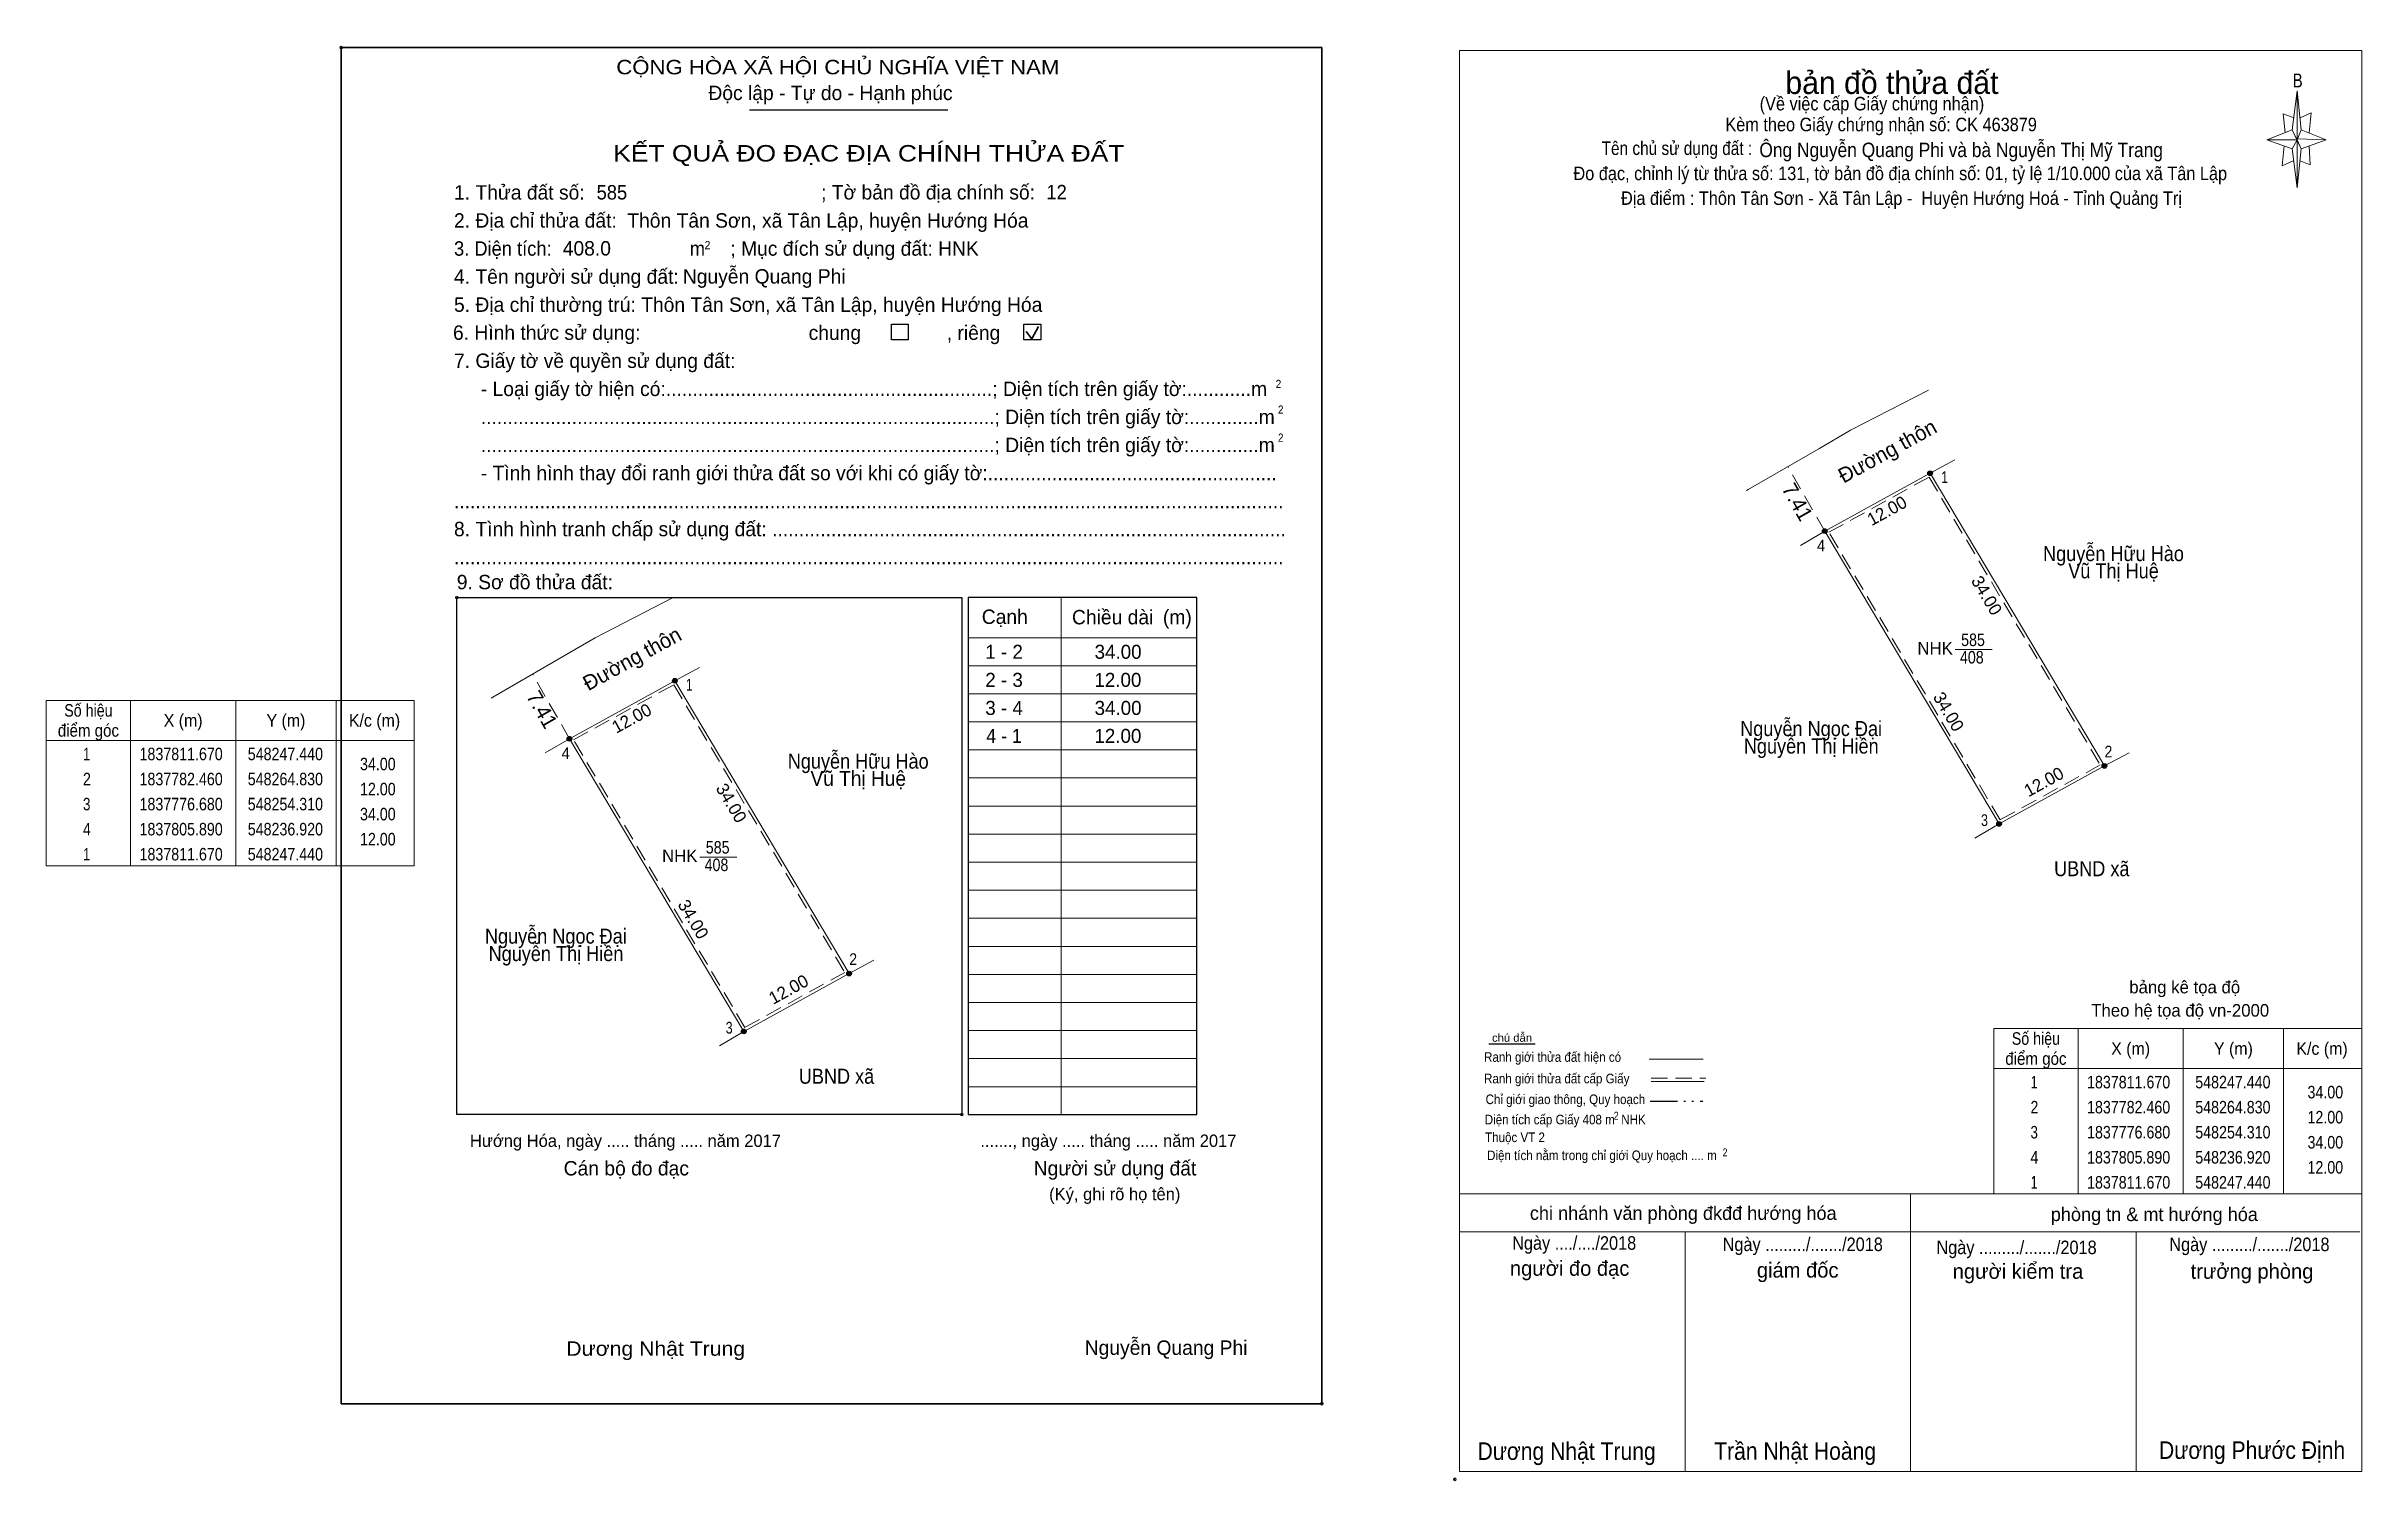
# Model space of a CAD drawing. Header units: metres. Extents: x 548185 to 548856, y 1837732 to 1837878.
# Drawn here: x 548184.7 to 548415.7, y 1837731.9 to 1837875 of the extents above; entities that cross this region are included whole.
import ezdxf
from ezdxf.enums import TextEntityAlignment as Align

# ---------------------------------------------------------------- set-up
doc = ezdxf.new("R2010")
doc.units = ezdxf.units.M
doc.header["$LTSCALE"] = 0.54
doc.header["$PDMODE"] = 32
doc.header["$PDSIZE"] = 0.27
doc.linetypes.add('DASH_DOUBLE_DOT', pattern=[9.2, 5, -1.2, 0.3, -1.2, 0.3, -1.2])
doc.linetypes.add('MEDIUM_DASHED', pattern=[4.5, 3, -1.5])
for name, color, linetype, lineweight in [('1', 7, 'Continuous', 13), ('10', 7, 'Continuous', 13), ('11', 7, 'Continuous', 25), ('2', 7, 'Continuous', 35), ('27', 7, 'Continuous', 13), ('4', 7, 'Continuous', 13), ('50', 7, 'Continuous', 25), ('63', 7, 'Continuous', 13), ('8', 7, 'Continuous', 13)]:
    doc.layers.add(name, color=color, linetype=linetype, lineweight=lineweight)
for name, color, linetype in [('36', 7, 'Continuous'), ('48', 7, 'Continuous'), ('52', 7, 'Continuous'), ('6', 7, 'Continuous'), ('9', 7, 'Continuous')]:
    doc.layers.add(name, color=color, linetype=linetype)

msp = doc.modelspace()

# ---------------------------------------------------------------- texts
at = {"layer": '1'}
for s, height, width, p in [('CỘNG HÒA XÃ HỘI CHỦ NGHĨA VIỆT NAM', 1.437, 1.15, (548241.6, 1837872.18)), ('3. Diện tích:', 1.437, 0.95, (548225.41, 1837854.08)), ('m', 1.437, 0.95, (548248.93, 1837854.08)), ('2', 0.821, 0.95, (548250.41, 1837854.73)), ('2', 0.821, 0.9, (548307.39, 1837840.88)), ('2', 0.821, 0.9, (548307.61, 1837838.32)), ('2', 0.821, 0.9, (548307.61, 1837835.52)), ('Dương Nhật Trung', 1.437, 1.1, (548236.61, 1837744.32))]:
    msp.add_text(s, height=height, dxfattribs=dict(at, width=width)).set_placement(p)
for s, height, p in [('Độc lập - Tự do - Hạnh phúc', 1.437, (548250.79, 1837869.61)), ('1. Thửa đất số:', 1.437, (548225.41, 1837859.68)), ('; Tờ bản đồ địa chính số:', 1.437, (548262.03, 1837859.69)), ('2. Địa chỉ thửa đất:', 1.437, (548225.41, 1837856.88)), ('; Mục đích sử dụng đất: HNK', 1.437, (548252.98, 1837854.08)), ('4. Tên người sử dụng đất:', 1.437, (548225.41, 1837851.28)), ('5. Địa chỉ thường trú: Thôn Tân Sơn, xã Tân Lập, huyện Hướng Hóa', 1.437, (548225.41, 1837848.48)), ('chung                , riêng', 1.437, (548260.79, 1837845.68)), ('7. Giấy tờ về quyền sử dụng đất:', 1.437, (548225.41, 1837842.88)), ('     - Loại giấy tờ hiện có:.............................................................; Diện tích trên giấy tờ:............m', 1.437, (548225.41, 1837840.08)), ('     ................................................................................................; Diện tích trên giấy tờ:.............m', 1.437, (548225.41, 1837837.28)), ('     ................................................................................................; Diện tích trên giấy tờ:.............m', 1.437, (548225.41, 1837834.48)), ('     - Tình hình thay đổi ranh giới thửa đất so với khi có giấy tờ:......................................................', 1.437, (548225.41, 1837831.68)), ('8. Tình hình tranh chấp sử dụng đất: ................................................................................................', 1.437, (548225.41, 1837826.09)), ('...........................................................................................................................................................', 1.437, (548225.41, 1837828.89)), ('...........................................................................................................................................................', 1.437, (548225.41, 1837823.29)), ('9. Sơ đồ thửa đất:', 1.437, (548225.69, 1837820.8)), ('Cạnh', 1.437, (548278.06, 1837817.34)), ('Chiều dài', 1.437, (548287.06, 1837817.3)), ('(m)', 1.437, (548296.13, 1837817.31)), ('Hướng Hóa, ngày ..... tháng ..... năm 2017', 1.232, (548227, 1837765.16)), ('......., ngày ..... tháng ..... năm 2017', 1.232, (548277.92, 1837765.16)), ('Cán bộ đo đạc', 1.437, (548236.35, 1837762.31)), ('Người sử dụng đất', 1.437, (548283.24, 1837762.31)), ('(Ký, ghi rõ họ tên)', 1.232, (548284.78, 1837759.84))]:
    msp.add_text(s, height=height, dxfattribs=at).set_placement(p)
for s, height, width, p in [('KẾT QUẢ ĐO ĐẠC ĐỊA CHÍNH THỬA ĐẤT', 1.642, 1.2, (548266.79, 1837863.48)), ('585', 1.25, 0.85, (548251.715, 1837794.42)), ('408', 1.25, 0.85, (548251.595, 1837792.68))]:
    msp.add_text(s, height=height, dxfattribs=dict(at, width=width)).set_placement(p, align=Align.CENTER)
msp.add_text('NHK', height=1.25, dxfattribs=at).set_placement((548247.935, 1837793.58), align=Align.CENTER)
at = {"layer": '10'}
for s, rotation, p in [('Đường thôn', 28.786, (548238.8, 1837810.62)), ('7.41', 299.615, (548232.58, 1837810.13))]:
    msp.add_text(s, height=1.5, rotation=rotation, dxfattribs=at).set_placement(p)
at = {"layer": '36'}
for s, width, p in [('Nguyễn Hữu Hào', 0.9, (548265.735, 1837802.9)), ('Vũ Thị Huệ', 0.95, (548265.74, 1837801.18)), ('Nguyễn Ngọc Đại', 0.9, (548235.57, 1837785.44)), ('Nguyễn Thị Hiền', 0.9, (548235.585, 1837783.7)), ('UBND xã', 0.9, (548263.57, 1837771.46))]:
    msp.add_text(s, height=1.5, dxfattribs=dict(at, width=width)).set_placement(p, align=Align.CENTER)
at = {"layer": '4'}
for s, height, p in [('bản đồ thửa đất', 2.25, (548368.855, 1837870.22)), ('bảng kê tọa độ', 1.25, (548398.065, 1837780.48)), ('Theo hệ tọa độ vn-2000', 1.25, (548397.615, 1837778.16)), ('chi nhánh văn phòng đkđđ hướng hóa', 1.35, (548348.04, 1837757.88)), ('phòng tn & mt hướng hóa', 1.35, (548395.035, 1837757.76)), ('người đo đạc', 1.5, (548336.705, 1837752.3)), ('giám đốc', 1.5, (548359.455, 1837752.12)), ('người kiểm tra', 1.5, (548381.435, 1837752)), ('trưởng phòng', 1.5, (548404.775, 1837752))]:
    msp.add_text(s, height=height, dxfattribs=at).set_placement(p, align=Align.CENTER)
for s, height, width, p in [('B', 1.378, 0.8, (548409.34, 1837870.88)), ('(Về việc cấp Giấy chứng nhận)', 1.35, 0.9, (548366.865, 1837868.58)), ('Kèm theo Giấy chứng nhận số: CK 463879', 1.35, 0.9, (548367.78, 1837866.5)), ('Tên chủ sử dụng đất :', 1.35, 0.85, (548347.405, 1837864.13)), ('Đo đạc, chỉnh lý từ thửa số: 131, tờ bản đồ địa chính số: 01, tỷ lệ 1/10.000 của xã Tân Lập', 1.35, 0.9, (548369.69, 1837861.62)), ('Địa điểm : Thôn Tân Sơn - Xã Tân Lập -  Huyện Hướng Hoá - Tỉnh Quảng Trị ', 1.35, 0.9, (548370.035, 1837859.15)), ('chú dẫn', 0.7999, 1.05, (548330.96, 1837775.65)), ('Ranh giới thửa đất hiện có ', 0.96, 0.9, (548335.165, 1837773.65)), ('Ranh giới thửa đất cấp Giấy', 0.96, 0.9, (548335.42, 1837771.5)), ('Chỉ giới giao thông, Quy hoạch', 0.96, 0.9, (548336.28, 1837769.43)), ('Diện tích cấp Giấy 408 m  NHK', 0.96, 0.9, (548336.265, 1837767.41)), ('2', 0.8, 0.8, (548341.35, 1837767.87)), ('Thuộc VT 2', 0.96, 0.9, (548331.255, 1837765.64)), ('Diện tích nằm trong chỉ giới Quy hoạch .... m', 0.96, 0.9, (548339.925, 1837763.84)), ('2', 0.8, 0.8, (548352.21, 1837764.22)), ('Ngày ..../..../2018', 1.35, 0.9, (548337.16, 1837754.9)), ('Ngày ........./......./2018', 1.35, 0.9, (548359.96, 1837754.77)), ('Ngày ........./......./2018', 1.35, 0.9, (548381.29, 1837754.46)), ('Ngày ........./......./2018', 1.35, 0.9, (548404.52, 1837754.76)), ('Dương Nhật Trung', 1.75, 0.9, (548336.405, 1837733.93)), ('Trần Nhật Hoàng', 1.75, 0.9, (548359.2, 1837733.94)), ('Dương Phước Định', 1.75, 0.9, (548404.785, 1837734.03))]:
    msp.add_text(s, height=height, dxfattribs=dict(at, width=width)).set_placement(p, align=Align.CENTER)
at = {"layer": '4', "width": 0.9}
msp.add_text('Ông Nguyễn Quang Phi và bà Nguyễn Thị Mỹ Trang', height=1.44, dxfattribs=at).set_placement((548355.63, 1837863.92))
at = {"layer": '48'}
msp.add_text('6. Hình thức sử dụng:', height=1.437, dxfattribs=at).set_placement((548225.31, 1837845.69))
at = {"layer": '52'}
for s, p in [('1 - 2', (548280.285, 1837813.86)), ('34.00', (548291.66, 1837813.86)), ('2 - 3', (548280.285, 1837811.06)), ('12.00', (548291.64, 1837811.06)), ('3 - 4', (548280.285, 1837808.26)), ('34.00', (548291.66, 1837808.26)), ('12.00', (548291.64, 1837805.47))]:
    msp.add_text(s, height=1.4, dxfattribs=at).set_placement(p, align=Align.CENTER)
at = {"layer": '52', "width": 0.95}
msp.add_text('4 - 1', height=1.4, dxfattribs=at).set_placement((548280.285, 1837805.47), align=Align.CENTER)
at = {"layer": '6', "width": 0.95}
for s, p in [('585', (548239.64, 1837859.69)), ('12', (548284.51, 1837859.71))]:
    msp.add_text(s, height=1.437, dxfattribs=at).set_placement(p)
at = {"layer": '6'}
for s, p in [('Thôn Tân Sơn, xã Tân Lập, huyện Hướng Hóa', (548242.7, 1837856.88)), ('408.0', (548236.26, 1837854.1)), ('Nguyễn Quang Phi', (548248.24, 1837851.3)), ('Nguyễn Quang Phi', (548288.33, 1837744.41))]:
    msp.add_text(s, height=1.437, dxfattribs=at).set_placement(p)
at = {"layer": '63'}
for s, width, p in [('Số hiệu', 0.85, (548188.94, 1837808.09)), ('điểm góc', 0.9, (548188.94, 1837806.09)), ('X (m)', 0.95, (548198.39, 1837807.09)), ('Y (m)', 0.95, (548208.645, 1837807.09)), ('K/c (m)', 0.95, (548217.485, 1837807.09)), (' 1', 0.75, (548188.59, 1837803.74)), ('1837811.670', 0.85, (548198.19, 1837803.74)), ('548247.440', 0.85, (548208.59, 1837803.74)), (' 2', 0.85, (548188.595, 1837801.24)), ('1837782.460', 0.85, (548198.19, 1837801.24)), ('548264.830', 0.85, (548208.59, 1837801.24)), (' 3', 0.8, (548188.585, 1837798.74)), ('1837776.680', 0.85, (548198.19, 1837798.74)), ('548254.310', 0.85, (548208.59, 1837798.74)), (' 4', 0.85, (548188.59, 1837796.24)), ('1837805.890', 0.85, (548198.19, 1837796.24)), ('548236.920', 0.85, (548208.59, 1837796.24)), (' 1', 0.75, (548188.59, 1837793.74)), ('1837811.670', 0.85, (548198.19, 1837793.74)), ('548247.440', 0.85, (548208.59, 1837793.74)), ('Số hiệu', 0.85, (548383.22, 1837775.35)), ('điểm góc', 0.9, (548383.22, 1837773.35)), ('X (m)', 0.95, (548392.67, 1837774.35)), ('Y (m)', 0.95, (548402.925, 1837774.35)), ('K/c (m)', 0.95, (548411.765, 1837774.35)), (' 1', 0.75, (548382.87, 1837771)), ('1837811.670', 0.85, (548392.47, 1837771)), ('548247.440', 0.85, (548402.87, 1837771)), (' 2', 0.85, (548382.875, 1837768.5)), ('1837782.460', 0.85, (548392.47, 1837768.5)), ('548264.830', 0.85, (548402.87, 1837768.5)), (' 3', 0.8, (548382.865, 1837766)), ('1837776.680', 0.85, (548392.47, 1837766)), ('548254.310', 0.85, (548402.87, 1837766)), (' 4', 0.85, (548382.87, 1837763.5)), ('1837805.890', 0.85, (548392.47, 1837763.5)), ('548236.920', 0.85, (548402.87, 1837763.5)), (' 1', 0.75, (548382.87, 1837761)), ('1837811.670', 0.85, (548392.47, 1837761)), ('548247.440', 0.85, (548402.87, 1837761))]:
    msp.add_text(s, height=1.25, dxfattribs=dict(at, width=width)).set_placement(p, align=Align.CENTER)
for s, rotation, p in [('12.00', 28.786, (548243.434, 1837807.3806)), ('34.00', 300.767, (548252.5464, 1837799.1547)), ('34.00', 300.767, (548248.7464, 1837787.5547)), ('12.00', 28.786, (548259.084, 1837780.3306))]:
    msp.add_text(s, height=1.25, rotation=rotation, dxfattribs=at).set_placement(p, align=Align.CENTER)
at = {"layer": '63', "width": 0.85}
for s, p in [('34.00', (548219.59, 1837802.74)), ('12.00', (548219.59, 1837800.24)), ('34.00', (548219.59, 1837797.74)), ('12.00', (548219.59, 1837795.24)), ('34.00', (548413.87, 1837770)), ('12.00', (548413.87, 1837767.5)), ('34.00', (548413.87, 1837765)), ('12.00', (548413.87, 1837762.5))]:
    msp.add_text(s, height=1.25, dxfattribs=at).set_placement(p, align=Align.RIGHT)
at = {"layer": '8'}
for s, rotation, p in [('Đường thôn', 28.786, (548364.03, 1837831.33)), ('7.41', 299.615, (548357.81, 1837830.84))]:
    msp.add_text(s, height=1.5, rotation=rotation, dxfattribs=at).set_placement(p)
for s, height, width, p in [('1', 1.166, 0.75, (548374.105, 1837831.4)), ('4', 1.166, 0.95, (548361.785, 1837824.57)), ('Nguyễn Hữu Hào', 1.5, 0.9, (548390.96, 1837823.61)), ('Vũ Thị Huệ', 1.5, 0.9, (548390.965, 1837821.89)), ('585', 1.25, 0.85, (548376.945, 1837815.13)), ('408', 1.25, 0.85, (548376.825, 1837813.39)), ('Nguyễn Ngọc Đại', 1.5, 0.9, (548360.795, 1837806.15)), ('Nguyễn Thị Hiền', 1.5, 0.9, (548360.81, 1837804.41)), ('2', 1.166, 0.9, (548390.455, 1837804.02)), ('3', 1.166, 0.8, (548378.09, 1837797.18)), ('UBND xã', 1.5, 0.9, (548388.795, 1837792.17))]:
    msp.add_text(s, height=height, dxfattribs=dict(at, width=width)).set_placement(p, align=Align.CENTER)
for s, rotation, p in [('12.00', 28.786, (548368.664, 1837828.0906)), ('34.00', 300.767, (548377.7764, 1837819.8647)), ('34.00', 300.767, (548373.9764, 1837808.2647)), ('12.00', 28.786, (548384.314, 1837801.0406))]:
    msp.add_text(s, height=1.25, rotation=rotation, dxfattribs=at).set_placement(p, align=Align.CENTER)
msp.add_text('NHK', height=1.25, dxfattribs=at).set_placement((548373.165, 1837814.29), align=Align.CENTER)
at = {"layer": '9'}
for s, width, p in [('1', 0.75, (548248.88, 1837810.69)), ('4', 0.95, (548236.555, 1837803.86)), ('2', 0.9, (548265.23, 1837783.31)), ('3', 0.8, (548252.86, 1837776.47))]:
    msp.add_text(s, height=1.166, dxfattribs=dict(at, width=width)).set_placement(p, align=Align.CENTER)

# ---------------------------------------------------------------- hatches: boundary and pattern name
at = {"layer": '11'}
for points in [[(548247.6733, 1837811.67, 1), (548247.2067, 1837811.67, 1)], [(548237.1533, 1837805.89, 1), (548236.6867, 1837805.89, 1)], [(548265.0633, 1837782.46, 1), (548264.5967, 1837782.46, 1)], [(548254.5433, 1837776.68, 1), (548254.0767, 1837776.68, 1)], [(548254.5433, 1837776.68, 1), (548254.0767, 1837776.68, 1)]]:
    msp.add_hatch(color=256, dxfattribs=at).paths.add_polyline_path(points)
at = {"layer": '8'}
for points in [[(548372.9033, 1837832.38, 1), (548372.4367, 1837832.38, 1)], [(548362.3833, 1837826.6, 1), (548361.9167, 1837826.6, 1)], [(548390.2933, 1837803.17, 1), (548389.8267, 1837803.17, 1)], [(548379.7733, 1837797.39, 1), (548379.3067, 1837797.39, 1)], [(548379.7733, 1837797.39, 1), (548379.3067, 1837797.39, 1)]]:
    msp.add_hatch(color=256, dxfattribs=at).paths.add_polyline_path(points)

# ---------------------------------------------------------------- linework, layer by layer
at = {"layer": '1', "lineweight": 25}
for p, q in [((548254.89, 1837868.63), (548274.67, 1837868.63)), ((548299.51, 1837819.99), (548276.72, 1837819.99)), ((548276.72, 1837819.99), (548276.72, 1837814.11)), ((548299.51, 1837768.38), (548299.51, 1837819.99)), ((548276.72, 1837814.11), (548276.72, 1837770.49)), ((548276.72, 1837770.49), (548276.72, 1837768.38))]:
    msp.add_line(p, q, dxfattribs=at)
at = {"layer": '1', "lineweight": 35}
for p, q in [((548282.48, 1837846.52), (548283.04, 1837845.8)), ((548283.04, 1837845.8), (548283.72, 1837847.01))]:
    msp.add_line(p, q, dxfattribs=at)
at = {"layer": '1'}
for p, q in [((548285.98, 1837819.99), (548285.98, 1837768.38)), ((548276.72, 1837815.96), (548292.38, 1837815.96)), ((548292.38, 1837815.96), (548299.51, 1837815.96)), ((548276.72, 1837813.16), (548279.88, 1837813.16)), ((548279.88, 1837813.16), (548292.38, 1837813.16)), ((548292.38, 1837813.16), (548299.51, 1837813.16)), ((548276.72, 1837810.36), (548279.88, 1837810.36)), ((548279.88, 1837810.36), (548292.38, 1837810.36)), ((548292.38, 1837810.36), (548299.51, 1837810.36)), ((548276.72, 1837807.56), (548279.88, 1837807.56)), ((548279.88, 1837807.56), (548292.38, 1837807.56)), ((548292.38, 1837807.56), (548299.51, 1837807.56)), ((548276.72, 1837804.77), (548279.88, 1837804.77)), ((548279.88, 1837804.77), (548292.38, 1837804.77)), ((548292.38, 1837804.77), (548299.51, 1837804.77)), ((548276.72, 1837801.97), (548279.88, 1837801.97)), ((548279.88, 1837801.97), (548292.38, 1837801.97)), ((548292.38, 1837801.97), (548299.51, 1837801.97)), ((548276.72, 1837799.17), (548279.88, 1837799.17)), ((548279.88, 1837799.17), (548292.38, 1837799.17)), ((548292.38, 1837799.17), (548299.51, 1837799.17)), ((548276.72, 1837796.37), (548279.88, 1837796.37)), ((548279.88, 1837796.37), (548292.38, 1837796.37)), ((548292.38, 1837796.37), (548299.51, 1837796.37)), ((548276.72, 1837793.57), (548279.88, 1837793.57)), ((548279.88, 1837793.57), (548292.38, 1837793.57)), ((548292.38, 1837793.57), (548299.51, 1837793.57)), ((548276.72, 1837790.77), (548279.88, 1837790.77)), ((548279.88, 1837790.77), (548292.38, 1837790.77)), ((548292.38, 1837790.77), (548299.51, 1837790.77)), ((548276.72, 1837787.97), (548279.88, 1837787.97)), ((548279.88, 1837787.97), (548292.38, 1837787.97)), ((548292.38, 1837787.97), (548299.51, 1837787.97)), ((548276.72, 1837785.17), (548279.88, 1837785.17)), ((548279.88, 1837785.17), (548292.38, 1837785.17)), ((548292.38, 1837785.17), (548299.51, 1837785.17)), ((548276.72, 1837782.37), (548279.88, 1837782.37)), ((548279.88, 1837782.37), (548292.38, 1837782.37)), ((548292.38, 1837782.37), (548299.51, 1837782.37)), ((548276.72, 1837779.57), (548279.88, 1837779.57)), ((548279.88, 1837779.57), (548292.38, 1837779.57)), ((548292.38, 1837779.57), (548299.51, 1837779.57)), ((548276.72, 1837776.77), (548279.88, 1837776.77)), ((548279.88, 1837776.77), (548292.38, 1837776.77)), ((548292.38, 1837776.77), (548299.51, 1837776.77)), ((548276.72, 1837773.97), (548279.88, 1837773.97)), ((548279.88, 1837773.97), (548292.38, 1837773.97)), ((548292.38, 1837773.97), (548299.51, 1837773.97)), ((548276.72, 1837771.17), (548279.88, 1837771.17)), ((548279.88, 1837771.17), (548292.38, 1837771.17)), ((548292.38, 1837771.17), (548299.51, 1837771.17))]:
    msp.add_line(p, q, dxfattribs=at)
at = {"layer": '1', "lineweight": 25}
msp.add_lwpolyline([(548276.06, 1837770.49), (548276.06, 1837768.38), (548225.69, 1837768.38), (548225.69, 1837819.97), (548276.06, 1837819.97), (548276.06, 1837814.11)], close=True, dxfattribs=at)
at = {"layer": '1'}
msp.add_lwpolyline([(548247.44, 1837811.67), (548264.83, 1837782.46), (548254.31, 1837776.68), (548236.92, 1837805.89)], close=True, dxfattribs=at)
at = {"layer": '1', "lineweight": 25}
msp.add_lwpolyline([(548276.72, 1837768.38), (548299.51, 1837768.38), (548299.51, 1837768.88)], dxfattribs=at)
at = {"layer": '1'}
for p in [(548214.16, 1837874.84), (548225.69, 1837819.97), (548276.06, 1837768.38), (548311.98, 1837739.54)]:
    msp.add_point(p, dxfattribs=at)
at = {"layer": '10'}
for p, q in [((548247.26, 1837819.97), (548239.51, 1837815.95)), ((548239.51, 1837815.95), (548236.33, 1837814.11)), ((548236.33, 1837814.11), (548229.27, 1837810.03)), ((548229.27, 1837810.03), (548229.12, 1837809.94))]:
    msp.add_line(p, q, dxfattribs=at)
at = {"layer": '10', "linetype": 'MEDIUM_DASHED'}
msp.add_line((548236.92, 1837805.89), (548233.26, 1837812.33), dxfattribs=at)
at = {"layer": '10'}
msp.add_lwpolyline([(548254.31, 1837776.68), (548236.92, 1837805.89), (548247.44, 1837811.67), (548264.83, 1837782.46)], close=True, dxfattribs=at)
at = {"layer": '10', "linetype": 'MEDIUM_DASHED'}
msp.add_lwpolyline([(548254.42, 1837777.08), (548237.34, 1837805.78), (548247.33, 1837811.27), (548264.41, 1837782.57)], close=True, dxfattribs=at)
at = {"layer": '11'}
for centre in [(548247.44, 1837811.67), (548236.92, 1837805.89), (548264.83, 1837782.46), (548254.31, 1837776.68), (548254.31, 1837776.68)]:
    msp.add_circle(centre, 0.2333, dxfattribs=at)
at = {"layer": '2'}
msp.add_lwpolyline([(548214.16, 1837874.84), (548311.98, 1837874.84), (548311.98, 1837739.54), (548214.16, 1837739.54)], close=True, dxfattribs=at)
at = {"layer": '27'}
for p, q in [((548247.44, 1837811.67), (548249.91, 1837812.99)), ((548236.92, 1837805.89), (548234.51, 1837804.47)), ((548264.83, 1837782.46), (548267.3, 1837783.78)), ((548254.31, 1837776.68), (548251.9, 1837775.26))]:
    msp.add_line(p, q, dxfattribs=at)
at = {"layer": '4'}
for p, q in [((548408.77, 1837866.64), (548409.27, 1837870.54)), ((548409.67, 1837866.64), (548412.17, 1837865.64)), ((548408.77, 1837864.74), (548406.27, 1837865.64)), ((548409.67, 1837864.74), (548409.27, 1837860.84)), ((548410.47, 1837865.04), (548410.57, 1837863.14)), ((548410.57, 1837863.14), (548409.57, 1837863.54)), ((548344.65, 1837773.93), (548350.03, 1837773.93)), ((548344.85, 1837771.69), (548350.12, 1837771.69)), ((548325.72, 1837760.47), (548415.72, 1837760.47)), ((548325.72, 1837760.47), (548415.72, 1837760.47)), ((548325.72, 1837760.47), (548415.72, 1837760.47)), ((548370.72, 1837732.77), (548370.72, 1837760.47)), ((548325.72, 1837756.67), (548415.52, 1837756.67)), ((548348.22, 1837732.77), (548348.22, 1837756.67)), ((548393.22, 1837732.77), (548393.22, 1837756.67)), ((548415.72, 1837732.77), (548325.72, 1837732.77))]:
    msp.add_line(p, q, dxfattribs=at)
at = {"layer": '4', "lineweight": 25}
msp.add_line((548333.27, 1837775.42), (548328.65, 1837775.42), dxfattribs=at)
at = {"layer": '4', "linetype": 'MEDIUM_DASHED'}
msp.add_line((548344.85, 1837772.01), (548350.29, 1837772.01), dxfattribs=at)
at = {"layer": '4', "linetype": 'DASH_DOUBLE_DOT', "lineweight": 25}
msp.add_line((548344.75, 1837769.72), (548349.99, 1837769.72), dxfattribs=at)
at = {"layer": '4'}
for points in [[(548325.72, 1837874.57), (548415.72, 1837874.57), (548415.72, 1837732.77), (548325.72, 1837732.77)], [(548409.27, 1837870.54), (548409.67, 1837866.64), (548409.27, 1837865.64)], [(548409.27, 1837865.64), (548406.27, 1837865.64), (548408.77, 1837866.64), (548409.67, 1837864.74), (548412.17, 1837865.64), (548409.27, 1837865.74)], [(548409.27, 1837865.64), (548409.27, 1837860.84), (548408.77, 1837864.74)]]:
    msp.add_lwpolyline(points, close=True, dxfattribs=at)
for points in [[(548409.27, 1837865.64), (548408.77, 1837866.64), (548406.27, 1837865.64)], [(548408.97, 1837867.84), (548407.87, 1837868.24), (548408.07, 1837866.34)], [(548409.57, 1837867.84), (548410.67, 1837868.34), (548410.47, 1837866.34)], [(548407.97, 1837865.04), (548407.77, 1837863.04), (548408.87, 1837863.54)], [(548409.27, 1837865.64), (548409.67, 1837864.74), (548412.17, 1837865.64)]]:
    msp.add_lwpolyline(points, dxfattribs=at)
msp.add_point((548325.25, 1837731.99), dxfattribs=at)
at = {"layer": '50'}
for points in [[(548269.05, 1837847.24), (548270.73, 1837847.24), (548270.73, 1837845.68), (548269.05, 1837845.68)], [(548282.26, 1837847.24), (548283.94, 1837847.24), (548283.94, 1837845.68), (548282.26, 1837845.68)]]:
    msp.add_lwpolyline(points, close=True, dxfattribs=at)
at = {"layer": '63'}
for p, q in [((548193.14, 1837809.71), (548193.14, 1837793.21)), ((548203.64, 1837809.71), (548203.64, 1837793.21)), ((548213.64, 1837809.71), (548213.64, 1837793.21)), ((548184.74, 1837805.71), (548221.44, 1837805.71)), ((548249.95, 1837794.08), (548253.61, 1837794.08)), ((548387.42, 1837776.97), (548387.42, 1837760.47)), ((548397.92, 1837776.97), (548397.92, 1837760.47)), ((548407.92, 1837776.97), (548407.92, 1837760.47)), ((548379.02, 1837772.97), (548415.72, 1837772.97))]:
    msp.add_line(p, q, dxfattribs=at)
for points in [[(548184.74, 1837809.71), (548221.44, 1837809.71), (548221.44, 1837793.21), (548184.74, 1837793.21)], [(548379.02, 1837776.97), (548415.72, 1837776.97), (548415.72, 1837760.47), (548379.02, 1837760.47)]]:
    msp.add_lwpolyline(points, close=True, dxfattribs=at)
at = {"layer": '8'}
for p, q in [((548372.49, 1837840.68), (548364.74, 1837836.66)), ((548364.74, 1837836.66), (548361.56, 1837834.82)), ((548361.56, 1837834.82), (548354.5, 1837830.74)), ((548372.67, 1837832.38), (548375.14, 1837833.7)), ((548354.5, 1837830.74), (548354.35, 1837830.65)), ((548362.15, 1837826.6), (548359.74, 1837825.18)), ((548375.18, 1837814.79), (548378.84, 1837814.79)), ((548390.06, 1837803.17), (548392.53, 1837804.49)), ((548379.54, 1837797.39), (548377.13, 1837795.97))]:
    msp.add_line(p, q, dxfattribs=at)
at = {"layer": '8', "linetype": 'MEDIUM_DASHED'}
msp.add_line((548362.15, 1837826.6), (548358.49, 1837833.04), dxfattribs=at)
at = {"layer": '8'}
for points in [[(548379.54, 1837797.39), (548362.15, 1837826.6), (548372.67, 1837832.38), (548390.06, 1837803.17)], [(548372.67, 1837832.38), (548390.06, 1837803.17), (548379.54, 1837797.39), (548362.15, 1837826.6)]]:
    msp.add_lwpolyline(points, close=True, dxfattribs=at)
at = {"layer": '8', "linetype": 'MEDIUM_DASHED'}
msp.add_lwpolyline([(548379.65, 1837797.79), (548362.57, 1837826.49), (548372.56, 1837831.98), (548389.64, 1837803.28)], close=True, dxfattribs=at)
at = {"layer": '8', "lineweight": 25}
for centre in [(548372.67, 1837832.38), (548362.15, 1837826.6), (548390.06, 1837803.17), (548379.54, 1837797.39), (548379.54, 1837797.39)]:
    msp.add_circle(centre, 0.2333, dxfattribs=at)

msp.set_redraw_order([(e.dxf.handle, doc.entitydb.next_handle()) for e in msp.query("TEXT MTEXT ATTDEF DIMENSION ARC_DIMENSION")])  # texts and dimensions are drawn at this point

doc.saveas('drawing.dxf')
